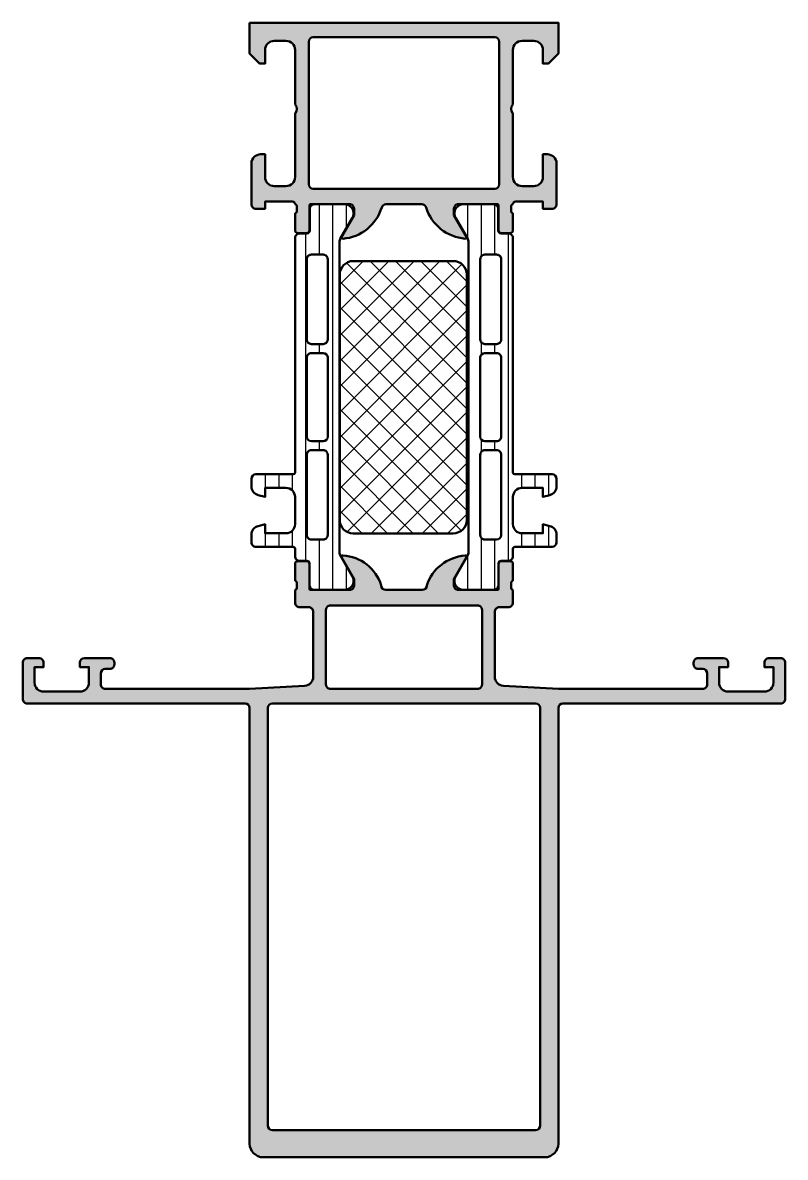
# Model space of a CAD drawing. Extents: x 0 to 84, y -50 to 75.
import ezdxf

# ---------------------------------------------------------------- set-up
doc = ezdxf.new("R2010")
doc.units = 0
for name, color, linetype, lineweight in [('0S-Alu contour', 7, 'Continuous', 50), ('0S-Alu hatch', 252, 'Continuous', 25), ('0S-Plastic contour', 254, 'Continuous', 50), ('0S-Plastic hatch', 253, 'Continuous', 25), ('0S-PT contour', 91, 'Continuous', 50), ('0S-PT hatch', 103, 'Continuous', 25)]:
    doc.layers.add(name, color=color, linetype=linetype, lineweight=lineweight)
pattern_1 = [(90, (0, 0), (-1.4859, 0), [])]

# ---------------------------------------------------------------- blocks, each defined once
blk = doc.blocks.new('345110__A19AD642_47D3_4E37_8700_A04EEA1BC356_')
at = {"layer": '0S-Alu hatch'}
h = blk.add_hatch(color=256, dxfattribs=at)
edge = h.paths.add_edge_path()
edge.add_line((25.00000106811058, 75), (25.00000106811058, 71.5999679203087))
edge.add_line((25.00000106811058, 71.5999679203087), (26.09997665404808, 70.49999257278978))
edge.add_line((26.09997665404808, 70.49999257278978), (26.69995223998558, 70.49999257278978))
edge.add_line((26.69995223998558, 70.49999257278978), (26.69995223998558, 72.00045009804307))
edge.add_ellipse((27.70003863926111, 72.00035606868471), major_axis=(-1.000086403695909, 0), ratio=1, start_angle=270.00494988615844, end_angle=359.99461298015063, ccw=False)
edge.add_line((27.69995223998558, 73.00044246864853), (29.00000106811057, 73.00044246864854))
edge.add_ellipse((28.99994625942236, 72.00038766034938), major_axis=(-1.000054809801082, 0), ratio=1, start_angle=180.002703004082, end_angle=269.99685986559336, ccw=False)
edge.add_line((30.00000106811058, 72.00043483925599), (30.00000106811058, 65.99999972534715))
edge.add_ellipse((29.47516172779222, 65.49999972534715), major_axis=(-0.7248836686985065, 0), ratio=1, start_angle=136.3884232636864, end_angle=223.6115767363136, ccw=False)
edge.add_line((30.00000106811058, 64.99999972534715), (30.00000106811058, 57.99999972534715))
edge.add_ellipse((28.9999422703816, 58.00005852307613), major_axis=(-1.00005879945746, 0), ratio=1, start_angle=90.00336866364222, end_angle=179.996631336242, ccw=False)
edge.add_line((29.00000106811059, 56.99999972534715), (27.69995223998556, 56.99999972534715))
edge.add_ellipse((27.70003971055452, 58.00008719591609), major_axis=(-1.000087474394158, 0), ratio=1, start_angle=0.005011256110094564, end_angle=89.99498874391742, ccw=False)
edge.add_line((26.69995223998558, 57.99999972534664), (26.69995223998558, 60.49999972534715))
edge.add_line((26.69995223998558, 60.49999972534715), (26.19995223998558, 60.49999972534715))
edge.add_arc((26.20003971055452, 59.49991225477821), 1.00008747439416, 90.00501125608184, 179.9949887438899)
edge.add_line((25.19995223998558, 59.49999972534765), (25.20001327514183, 54.99999972534715))
edge.add_arc((25.69998253452118, 54.99997661371017), 0.499969259913529, 179.9973514386468, 270.0035228322333)
edge.add_line((25.70001327514184, 54.50000735474169), (26.70001327514183, 54.49999972534715))
edge.add_line((26.70001327514183, 54.49999972534715), (26.70001327514182, 55.29999514771043))
edge.add_line((26.70001327514182, 55.29999514771043), (29.69995405472254, 55.29999514771043))
edge.add_ellipse((29.69988057415702, 54.99999515670938), major_axis=(-0.3000000000000409, 0), ratio=1, start_angle=180.024914814169, end_angle=269.9859662455909, ccw=False)
edge.add_ellipse((29.92104409925035, 54.73260501837407), major_axis=(-0.2788950563274671, 0), ratio=1, start_angle=178.8354106259032, end_angle=253.5801235804954, ccw=False)
edge.add_line((30.19988154579343, 54.7269366103757), (30.19988154579343, 54.27334261037571))
edge.add_ellipse((29.92101345015027, 54.26768195089865), major_axis=(-0.278925541737147, 0), ratio=1, start_angle=106.4245945553528, end_angle=181.1628700728862, ccw=False)
edge.add_line((29.99988054579342, 54.00013861037571), (29.99988054579344, 52.12012761036719))
edge.add_arc((30.29988054579343, 52.12012761036719), 0.2999999999999971, 180, 270)
edge.add_line((30.29988054579343, 51.8201276103672), (31.27985486483622, 51.8201276103672))
edge.add_arc((31.27985486483622, 52.12012761036719), 0.2999999999999971, 270, 360)
edge.add_line((31.57985486483621, 52.12012761036719), (31.57985486483621, 54.88012925171087))
edge.add_ellipse((31.69985486483621, 54.88012925171086), major_axis=(-0.1199999999999974, 0), ratio=1, start_angle=269.99990065165457, end_angle=360, ccw=False)
edge.add_line((31.6998550729109, 55.00012925171068), (35.99987899779808, 55.00012179565966))
edge.add_ellipse((35.99989188005173, 54.50013467805168), major_axis=(-0.499987117773936, 0), ratio=1, start_angle=179.9993980350858, end_angle=270.00147623556404, ccw=False)
edge.add_line((36.49987899779808, 54.50012942505216), (36.49987899779808, 53.80012484741746))
edge.add_line((36.49987899779808, 53.80012484741746), (35.11780838561474, 51.40630046574698))
edge.add_arc((35.23619415551164, 51.33795063410185), 0.1367000000000065, 150.0000814796198, 274.3397826725441)
edge.add_arc((34.87711909478889, 56.06955313799685), 4.881907809369218, 274.3397826725372, 343.0454840365642)
edge.add_ellipse((40.02511063812291, 54.50012179565971), major_axis=(-0.4999999999999369, 0), ratio=1, start_angle=270, end_angle=343.04548403656395, ccw=False)
edge.add_line((40.02511063812291, 55.00012179565964), (43.95784164032277, 55.00012179565965))
edge.add_ellipse((43.95784164032285, 54.50012179565969), major_axis=(-0.4999999999999645, 0), ratio=1, start_angle=197.2895527157454, end_angle=270.000000000009, ccw=False)
edge.add_arc((49.1358846415434, 56.1118668983077), 4.923085062803216, 197.2895527157344, 265.5272736079399)
edge.add_arc((48.76262060419417, 51.34005844365998), 0.1367000000000096, 265.5272736079397, 389.9999185203853)
edge.add_line((48.88100637409108, 51.40840827530513), (47.50015270232688, 53.80012484741746))
edge.add_line((47.50015270232688, 53.80012484741746), (47.50015270232688, 54.50012942505418))
edge.add_ellipse((48.00013982007325, 54.50013467805166), major_axis=(-0.4999871177739523, 0), ratio=1, start_angle=-90.00147623556319, end_angle=0.0006019649143240713, ccw=False)
edge.add_line((48.00015270232688, 55.00012179565965), (52.3001766271981, 55.00012925171069))
edge.add_ellipse((52.3001768352728, 54.88012925171087), major_axis=(-0.1199999999999931, 0), ratio=1, start_angle=180, end_angle=270.00009934834884, ccw=False)
edge.add_line((52.42017683527279, 54.88012925171087), (52.42017683527279, 52.1201276103279))
edge.add_arc((52.72017683527278, 52.1201276103279), 0.2999999999999945, 180, 270)
edge.add_line((52.72017683527278, 51.8201276103279), (53.70015115431558, 51.8201276103279))
edge.add_arc((53.70015115431558, 52.1201276103279), 0.2999999999999971, 270, 360)
edge.add_line((54.00015115431557, 52.1201276103279), (54.00015115431557, 54.00013861033642))
edge.add_ellipse((54.07901824995875, 54.26768195085936), major_axis=(-0.2789255417371599, 0), ratio=1, start_angle=-1.1628700728853119, end_angle=73.57540544464422, ccw=False)
edge.add_line((53.80015015431557, 54.27334261033641), (53.80015015431557, 54.72693661033641))
edge.add_ellipse((54.0789876008586, 54.73260501833477), major_axis=(-0.2788950563274164, 0), ratio=1, start_angle=-73.58012358050689, end_angle=1.1645893740960105, ccw=False)
edge.add_ellipse((54.30015112597962, 54.99999515668177), major_axis=(-0.3000000000276554, 0), ratio=1, start_angle=270.0140337566354, end_angle=359.9750851880692, ccw=False)
edge.add_line((54.30007764540244, 55.29999514771043), (57.30001830577385, 55.29999514771043))
edge.add_line((57.30001830577385, 55.29999514771043), (57.30001830577385, 54.49999972534715))
edge.add_line((57.30001830577385, 54.49999972534715), (58.30001830577383, 54.50000735474168))
edge.add_arc((58.30004904639451, 54.99997661371016), 0.4999692599135244, 269.9964771677659, 360.0026485613531)
edge.add_line((58.80001830577384, 54.99999972534718), (58.8000793409301, 59.49999972534715))
edge.add_arc((57.79999187036115, 59.49991225477821), 1.000087474394154, 0.0050112561101264, 89.99498874391819)
edge.add_line((57.8000793409301, 60.49999972534715), (57.30007934093009, 60.49999972534715))
edge.add_line((57.30007934093009, 60.49999972534715), (57.30007934093009, 57.99999972534715))
edge.add_ellipse((56.29999194345703, 58.00008712280979), major_axis=(-1.000087401291883, 0), ratio=1, start_angle=90.00501389832078, end_angle=179.9949929319336, ccw=False)
edge.add_line((56.30007946013939, 56.99999972534715), (55.00003063201439, 56.99999972534715))
edge.add_ellipse((55.00008942974334, 58.0000585230761), major_axis=(-1.000058799457439, 0), ratio=1, start_angle=0.0033686637580103707, end_angle=89.9966313363596, ccw=False)
edge.add_line((54.00003063201438, 57.99999972534511), (54.00003063201438, 64.99999972534715))
edge.add_ellipse((54.52486997233274, 65.49999972534715), major_axis=(-0.7248836686985038, 0), ratio=1, start_angle=-43.61157673631379, end_angle=43.61157673631379, ccw=False)
edge.add_line((54.00003063201438, 65.99999972534715), (54.00003063201438, 72.00043483925401))
edge.add_ellipse((55.00008544070262, 72.00038766034935), major_axis=(-1.000054809801103, 0), ratio=1, start_angle=270.0031401344082, end_angle=359.997296995918, ccw=False)
edge.add_line((55.00003063201439, 73.00044246864854), (56.30007946013939, 73.00044246864854))
edge.add_ellipse((56.29999301452376, 72.00035614156478), major_axis=(-1.000086330819863, 0), ratio=1, start_angle=180.0053828449331, end_angle=269.9950474586182, ccw=False)
edge.add_line((57.30007934093009, 72.00045009804248), (57.30007934093009, 70.49999257278978))
edge.add_line((57.30007934093009, 70.49999257278978), (57.90005492686759, 70.49999257278978))
edge.add_line((57.90005492686759, 70.49999257278978), (59.00003051757813, 71.5999679203087))
edge.add_line((59.00003051757813, 71.5999679203087), (59, 75))
edge.add_line((59, 75), (25.00000106811058, 75))
edge = h.paths.add_edge_path()
edge.add_ellipse((32.00001716041862, 72.89999111938249), major_axis=(-0.5000027408751199, 0), ratio=1, start_angle=270.0003140785705, end_angle=359.99968592151924, ccw=False)
edge.add_line((32.00001441955101, 73.3999938602501), (52.00001537322532, 73.3999938602501))
edge.add_ellipse((52.00001263235772, 72.89999111938249), major_axis=(-0.5000027408751218, 0), ratio=1, start_angle=180.0003140784808, end_angle=269.99968592142943, ccw=False)
edge.add_line((52.50001537322532, 72.89999386024931), (52.50001537322532, 57.19999667359012))
edge.add_ellipse((52.00001263235771, 57.19999941445696), major_axis=(-0.5000027408751234, 0), ratio=1, start_angle=90.00031407857142, end_angle=179.9996859215194, ccw=False)
edge.add_line((52.00001537322532, 56.69999667358934), (32.00001441955101, 56.69999667358934))
edge.add_ellipse((32.00001716041861, 57.19999941445694), major_axis=(-0.5000027408751163, 0), ratio=1, start_angle=0.00031407848081244083, end_angle=89.99968592143023, ccw=False)
edge.add_line((31.50001441955101, 57.19999667359012), (31.50001441955101, 72.89999386024931))
at = {"layer": '0S-Alu contour', "color": 7}
for points in [[(25.00000106811058, 75), (25.00000106811058, 71.5999679203087), (26.09997665404808, 70.49999257278978), (26.69995223998558, 70.49999257278978), (26.69995223998558, 72.00045009804307)], [(57.30007934093009, 72.00045009804248), (57.30007934093009, 70.49999257278978), (57.90005492686759, 70.49999257278978), (59.00003051757813, 71.5999679203087), (59, 75), (25.00000106811058, 75)], [(27.69995223998558, 73.00044246864853), (29.00000106811057, 73.00044246864854)], [(31.50001441955101, 57.19999667359012), (31.50001441955101, 72.89999386024931)], [(32.00001441955101, 73.3999938602501), (52.00001537322532, 73.3999938602501)], [(52.50001537322532, 72.89999386024931), (52.50001537322532, 57.19999667359012)], [(55.00003063201439, 73.00044246864854), (56.30007946013939, 73.00044246864854)], [(30.00000106811058, 72.00043483925599), (30.00000106811058, 65.99999972534715)], [(54.00003063201438, 65.99999972534715), (54.00003063201438, 72.00043483925401)], [(30.00000106811058, 64.99999972534715), (30.00000106811058, 57.99999972534715)], [(54.00003063201438, 57.99999972534511), (54.00003063201438, 64.99999972534715)], [(26.69995223998558, 57.99999972534664), (26.69995223998558, 60.49999972534715), (26.19995223998558, 60.49999972534715)], [(57.8000793409301, 60.49999972534715), (57.30007934093009, 60.49999972534715), (57.30007934093009, 57.99999972534715)], [(25.19995223998558, 59.49999972534765), (25.20001327514183, 54.99999972534715)], [(58.80001830577384, 54.99999972534718), (58.8000793409301, 59.49999972534715)], [(29.00000106811059, 56.99999972534715), (27.69995223998556, 56.99999972534715)], [(52.00001537322532, 56.69999667358934), (32.00001441955101, 56.69999667358934)], [(56.30007946013939, 56.99999972534715), (55.00003063201439, 56.99999972534715)], [(25.70001327514184, 54.50000735474169), (26.70001327514183, 54.49999972534715), (26.70001327514182, 55.29999514771043), (29.69995405472254, 55.29999514771043)], [(54.30007764540244, 55.29999514771043), (57.30001830577385, 55.29999514771043), (57.30001830577385, 54.49999972534715), (58.30001830577383, 54.50000735474168)], [(29.99988054579342, 54.00013861037571), (29.99988054579344, 52.12012761036719)], [(30.19988154579343, 54.7269366103757), (30.19988154579343, 54.27334261037571)], [(31.57985486483621, 52.12012761036719), (31.57985486483621, 54.88012925171087)], [(31.6998550729109, 55.00012925171068), (35.99987899779808, 55.00012179565966)], [(36.49987899779808, 54.50012942505216), (36.49987899779808, 53.80012484741746), (35.11780838561474, 51.40630046574698)], [(40.02511063812291, 55.00012179565964), (43.95784164032277, 55.00012179565965)], [(48.88100637409108, 51.40840827530513), (47.50015270232688, 53.80012484741746), (47.50015270232688, 54.50012942505418)], [(48.00015270232688, 55.00012179565965), (52.3001766271981, 55.00012925171069)], [(52.42017683527279, 54.88012925171087), (52.42017683527279, 52.1201276103279)], [(53.80015015431557, 54.27334261033641), (53.80015015431557, 54.72693661033641)], [(54.00015115431557, 52.1201276103279), (54.00015115431557, 54.00013861033642)], [(30.29988054579343, 51.8201276103672), (31.27985486483622, 51.8201276103672)], [(52.72017683527278, 51.8201276103279), (53.70015115431558, 51.8201276103279)]]:
    blk.add_lwpolyline(points, dxfattribs=at)
at = {"layer": '0S-Alu contour', "color": 7, "extrusion": (0, 0, -1)}
for centre, radius, start, end in [((-27.70003863926111, 72.00035606868471), 1.000086403695909, 0.0053870198493499, 89.99505011384156), ((-28.99994625942236, 72.00038766034938), 1.000054809801082, 90.0031401344066, 179.997296995918), ((-32.00001716041862, 72.89999111938249), 0.5000027408751199, 0.0003140784807261, 89.99968592142947), ((-52.00001263235772, 72.89999111938249), 0.5000027408751218, 90.00031407857054, 179.9996859215192), ((-55.00008544070262, 72.00038766034935), 1.000054809801103, 0.0027030040819815, 89.99685986559176), ((-56.29999301452376, 72.00035614156478), 1.000086330819863, 90.00495254138177, 179.9946171550669), ((-29.47516172779222, 65.49999972534715), 0.7248836686985065, 136.3884232636864, 223.6115767363136), ((-54.52486997233274, 65.49999972534715), 0.7248836686985038, 316.3884232636862, 43.61157673631377), ((-27.70003971055452, 58.00008719591609), 1.000087474394158, 270.0050112560826, 359.9949887438899), ((-28.9999422703816, 58.00005852307613), 1.00005879945746, 180.003368663758, 269.9966313363578), ((-55.00008942974334, 58.0000585230761), 1.000058799457439, 270.0033686636404, 359.996631336242), ((-56.29999194345703, 58.00008712280979), 1.000087401291883, 180.0050070680665, 269.9949861016792), ((-32.00001716041861, 57.19999941445694), 0.5000027408751163, 270.0003140785698, 359.9996859215192), ((-52.00001263235771, 57.19999941445696), 0.5000027408751234, 180.0003140784807, 269.9996859214286), ((-29.69988057415702, 54.99999515670938), 0.3000000000000409, 90.01403375440913, 179.975085185831), ((-54.30015112597962, 54.99999515668177), 0.3000000000276554, 0.0249148119308007, 89.98596624336457), ((-29.92104409925035, 54.73260501837407), 0.2788950563274671, 106.4198764195046, 181.1645893740969), ((-29.92101345015027, 54.26768195089865), 0.278925541737147, 178.8371299271138, 253.5754054446472), ((-31.69985486483621, 54.88012925171086), 0.1199999999999974, 0, 90.00009934834546), ((-35.99989188005173, 54.50013467805168), 0.4999871177739361, 89.99852376443596, 180.0006019649143), ((-40.02511063812291, 54.50012179565971), 0.4999999999999369, 16.95451596343606, 90), ((-43.95784164032285, 54.50012179565969), 0.4999999999999645, 89.99999999999103, 162.7104472842546), ((-48.00013982007325, 54.50013467805166), 0.4999871177739523, 359.9993980350857, 90.00147623556323), ((-52.3001768352728, 54.88012925171087), 0.1199999999999931, 89.99990065165116, 180), ((-54.0789876008586, 54.73260501833477), 0.2788950563274164, 358.835410625904, 73.58012358050703), ((-54.07901824995875, 54.26768195085936), 0.2789255417371599, 286.4245945553559, 1.162870072885284)]:
    blk.add_arc(centre, radius, start, end, dxfattribs=at)
at = {"layer": '0S-Alu contour', "color": 7}
for centre, radius, start, end in [((26.20003971055452, 59.49991225477821), 1.00008747439416, 90.00501125608184, 179.9949887438899), ((57.79999187036115, 59.49991225477821), 1.000087474394154, 0.0050112561101264, 89.99498874391819), ((25.69998253452118, 54.99997661371017), 0.499969259913529, 179.9973514386468, 270.0035228322333), ((34.87711909478889, 56.06955313799685), 4.881907809369218, 274.3397826725372, 343.0454840365642), ((49.1358846415434, 56.1118668983077), 4.923085062803216, 197.2895527157344, 265.5272736079399), ((58.30004904639451, 54.99997661371016), 0.4999692599135244, 269.9964771677659, 0.0026485613531484), ((30.29988054579343, 52.12012761036719), 0.2999999999999971, 180, 270), ((31.27985486483622, 52.12012761036719), 0.2999999999999971, 270, 0), ((35.23619415551164, 51.33795063410185), 0.1367000000000065, 150.0000814796198, 274.3397826725441), ((48.76262060419417, 51.34005844365998), 0.1367000000000096, 265.5272736079397, 29.99991852038532), ((52.72017683527278, 52.1201276103279), 0.2999999999999945, 180, 270), ((53.70015115431558, 52.1201276103279), 0.2999999999999971, 270, 0)]:
    blk.add_arc(centre, radius, start, end, dxfattribs=at)
blk = doc.blocks.new('284029__B8BE1B08_B2CE_49A6_8447_E7B6525A6648___6E0E7390_4404_4308_9765_22D203D0FD18_')
at = {"layer": '0S-Plastic hatch'}
h = blk.add_hatch(dxfattribs=at)
h.set_pattern_fill('ANSI31', color=256, scale=0.4680000000000001, angle=45, style=0)
h.set_pattern_definition(pattern_1)
edge = h.paths.add_edge_path()
edge.add_line((29.99999811520167, 51.29262339113942), (29.99997519364366, 25.45125658158724))
edge.add_ellipse((29.79583632802162, 25.45537538042661), major_axis=(-0.2041804127758874, 0), ratio=1, start_angle=90.48506106572148, end_angle=178.8441310561804, ccw=False)
edge.add_line((29.7975648809169, 25.25120228458335), (25.69756488092862, 25.25120228458335))
edge.add_arc((25.69756488092862, 24.7512022845834), 0.4999999999999467, 90, 180)
edge.add_line((25.19756488092867, 24.7512022845834), (25.19756488092868, 23.92045306119573))
edge.add_arc((26.19756488092874, 23.92045306119576), 1.000000000000066, 180, 254.9999999989172)
edge.add_line((25.93874583580795, 22.95452723491152), (26.69756488092862, 22.75120228458334))
edge.add_line((26.69756488092862, 22.75120228458334), (26.69756488092861, 23.75120228458335))
edge.add_line((26.69756488092861, 23.75120228458335), (28.99756488091702, 23.75120228458334))
edge.add_ellipse((28.99585584707595, 22.74707631190576), major_axis=(-1.004127427074065, 0), ratio=1, start_angle=180.229859678484, end_angle=269.90248202491557, ccw=False)
edge.add_line((29.99997519364366, 22.75110466775286), (29.99997519364365, 19.7512263136092))
edge.add_ellipse((28.99585563519576, 19.75532876878497), major_axis=(-1.00412793895801, 0), ratio=1, start_angle=90.09753001532039, end_angle=179.7659122786875, ccw=False)
edge.add_line((28.99756488091697, 18.75120228458334), (26.69756488092862, 18.75120228458334))
edge.add_line((26.69756488092862, 18.75120228458334), (26.6975648809285, 19.75120228458328))
edge.add_line((26.6975648809285, 19.75120228458328), (25.93874583580793, 19.54787733422503))
edge.add_arc((26.19756488092853, 18.58195150794137), 0.9999999999994578, 105.0000000010805, 180)
edge.add_line((25.19756488092907, 18.58195150794137), (25.19756488092861, 17.75120228458334))
edge.add_arc((25.69756488092862, 17.75120228458334), 0.5000000000000027, 180, 270.0000000000004)
edge.add_line((25.69756488092862, 17.25120228458334), (29.79756488091699, 17.25120228458334))
edge.add_ellipse((29.79756488091699, 17.05120228458335), major_axis=(-0.1999999999999851, 0), ratio=1, start_angle=180, end_angle=270.000000000001, ccw=False)
edge.add_line((29.99756488091697, 17.05120228458335), (29.99888542590691, 16.21013003945547))
edge.add_arc((30.49888274657269, 16.21010925025276), 0.4999973210979717, 179.9976177199981, 269.9982316841403)
edge.add_line((30.49886731518839, 15.71011192939292), (31.30919864800329, 15.71008330297471))
edge.add_ellipse((31.30918778176897, 15.41008330317151), major_axis=(-0.2999999999999934, 0), ratio=1, start_angle=179.9979247021016, end_angle=269.9979247021146, ccw=False)
edge.add_line((31.60918778157217, 15.41007243693712), (31.60876890135938, 13.01007406759869))
edge.add_arc((32.10876487837439, 13.01005331772879), 0.4999959774455613, 179.9976222209284, 269.9982271833)
edge.add_line((32.10874940775463, 12.51005734052257), (35.58529090356048, 12.50993069305847))
edge.add_arc((35.44301610664626, 13.49975392173489), 0.9999960709244808, 278.1795327540131, 392.724940801954)
edge.add_line((36.28428833730505, 14.04035837582938), (34.965901339518, 16.32406297708447))
edge.add_ellipse((35.39892311115874, 16.57404726716126), major_axis=(-0.5000000000000883, 0), ratio=1, start_angle=-0.002015393048509395, end_angle=29.997921301458007, ccw=False)
edge.add_line((34.89892311146798, 16.57406485478346), (34.90000942389906, 50.92833361038247))
edge.add_ellipse((35.40000942355188, 50.92831497722328), major_axis=(-0.5000000000000164, 0), ratio=1, start_angle=329.99792810276983, end_angle=359.9978647972848, ccw=False)
edge.add_line((34.96700576229986, 51.17833063541766), (36.28555819175627, 53.46193972466704))
edge.add_arc((35.44432512553603, 54.00260512041756), 0.99999607092448, 327.2709086022734, 441.8163166502147)
edge.add_line((35.5866716264178, 54.99241803988827), (32.11013013061197, 54.99254468735235))
edge.add_arc((32.11010938074206, 54.49254871033732), 0.499995977445583, 89.9976222209271, 179.9982271832751)
edge.add_line((31.61011340353582, 54.4925641809573), (31.61035842411664, 52.09256578757161))
edge.add_ellipse((31.31035842431343, 52.09257665380593), major_axis=(-0.3000000000000041, 0), ratio=1, start_angle=89.99792470211662, end_angle=179.9979247021016, ccw=False)
edge.add_line((31.31034755807912, 51.79257665400271), (30.5000162252642, 51.79260528042092))
edge.add_arc((30.49999543606151, 51.29260795975513), 0.4999973210979748, 89.99761772008878, 179.9982316841069)
edge = h.paths.add_edge_path()
edge.add_line((31.29944681377534, 40.10119603922466), (31.29944681377534, 48.95118993570892))
edge.add_ellipse((31.79944681586297, 48.95118993389079), major_axis=(-0.5000000020876287, 0), ratio=1, start_angle=269.9981008973825, end_angle=360, ccw=False)
edge.add_line((31.79946338865979, 49.45118993570376), (33.09945749492769, 49.45118993570376))
edge.add_ellipse((33.09946113428432, 48.9511935750604), major_axis=(-0.4999963606566095, 0), ratio=1, start_angle=179.9995829571355, end_angle=270.00041704258535, ccw=False)
edge.add_line((33.59945749492768, 48.95118993570133), (33.59945749492768, 40.10119603922177))
edge.add_ellipse((33.09946113428443, 40.10119239986271), major_axis=(-0.4999963606565073, 0), ratio=1, start_angle=89.99958295740407, end_angle=180.0004170428646, ccw=False)
edge.add_line((33.09945749492771, 39.60119603921945), (31.79946338861496, 39.60119603921946))
edge.add_ellipse((31.79944681593264, 40.10119604110211), major_axis=(-0.5000000021573054, 0), ratio=1, start_angle=0, end_angle=90.00189908949642, ccw=False)
edge = h.paths.add_edge_path()
edge.add_line((31.29944681378572, 29.40118993640743), (31.29944681378571, 38.10119603992312))
edge.add_ellipse((31.79944681378572, 38.10119603991791), major_axis=(-0.5000000000000071, 0), ratio=1, start_angle=269.99999999880635, end_angle=360, ccw=False)
edge.add_line((31.79944681379613, 38.60119603991792), (33.09945749494846, 38.60119603991791))
edge.add_ellipse((33.09945749493806, 38.1011960399179), major_axis=(-0.5000000000000134, 0), ratio=1, start_angle=180, end_angle=269.999999998808, ccw=False)
edge.add_line((33.59945749493807, 38.1011960399179), (33.59945749493807, 29.40118993640223))
edge.add_ellipse((33.09945749493807, 29.40118993640223), major_axis=(-0.4999999999999929, 0), ratio=1, start_angle=90.0000000000008, end_angle=180, ccw=False)
edge.add_line((33.09945749493808, 28.90118993640223), (31.79944681378572, 28.90118993640223))
edge.add_ellipse((31.79944681378572, 29.40118993640223), major_axis=(-0.4999999999999983, 0), ratio=1, start_angle=0, end_angle=90, ccw=False)
edge = h.paths.add_edge_path()
edge.add_line((31.29944681378573, 18.55118078113403), (31.29944681378573, 27.40118993640737))
edge.add_ellipse((31.79944681587335, 27.40118993458927), major_axis=(-0.5000000020876199, 0), ratio=1, start_angle=269.9981008973846, end_angle=360, ccw=False)
edge.add_line((31.79946338867015, 27.90118993640223), (33.09945749493806, 27.90118993640223))
edge.add_ellipse((33.09946113429474, 27.40119357575891), major_axis=(-0.4999963606565686, 0), ratio=1, start_angle=179.9995829571355, end_angle=270.00041704259104, ccw=False)
edge.add_line((33.59945749493807, 27.40118993639984), (33.59945749493807, 18.55121129870697))
edge.add_ellipse((33.09944223614901, 18.55121129870697), major_axis=(-0.5000152587890554, 0), ratio=1, start_angle=89.9999999999992, end_angle=180, ccw=False)
edge.add_line((33.09944223614901, 18.05119603991791), (31.79943155499666, 18.05119603991791))
edge.add_ellipse((31.79943155499666, 18.55118078112884), major_axis=(-0.4999847412109291, 0), ratio=1, start_angle=0, end_angle=90.0000000000004, ccw=False)
at = {"layer": '0S-Alu contour', "color": 7}
for points in [[(31.29944681377534, 40.10119603922466), (31.29944681377534, 48.95118993570892)], [(31.79946338865979, 49.45118993570376), (33.09945749492769, 49.45118993570376)], [(33.59945749492768, 48.95118993570133), (33.59945749492768, 40.10119603922177)], [(33.09945749492771, 39.60119603921945), (31.79946338861496, 39.60119603921946)], [(31.29944681378572, 29.40118993640743), (31.29944681378571, 38.10119603992312)], [(31.79944681379613, 38.60119603991792), (33.09945749494846, 38.60119603991791)], [(33.59945749493807, 38.1011960399179), (33.59945749493807, 29.40118993640223)], [(33.09945749493808, 28.90118993640223), (31.79944681378572, 28.90118993640223)], [(31.79946338867015, 27.90118993640223), (33.09945749493806, 27.90118993640223)], [(31.29944681378573, 18.55118078113403), (31.29944681378573, 27.40118993640737)], [(33.59945749493807, 27.40118993639984), (33.59945749493807, 18.55121129870697)], [(33.09944223614901, 18.05119603991791), (31.79943155499666, 18.05119603991791)]]:
    blk.add_lwpolyline(points, dxfattribs=at)
at = {"layer": '0S-Alu contour', "color": 7, "extrusion": (0, 0, -1)}
for centre, radius, start, end in [((-31.79944681586297, 48.95118993389079), 0.5000000020876287, 0, 90.00189910261747), ((-33.09946113428432, 48.9511935750604), 0.4999963606566095, 89.99958295741467, 180.0004170428646), ((-31.79944681593264, 40.10119604110211), 0.5000000021573054, 269.9981009105036, 0), ((-33.09946113428443, 40.10119239986271), 0.4999963606565073, 179.9995829571354, 270.0004170425959), ((-31.79944681378572, 38.10119603991791), 0.5000000000000071, 0, 90.00000000119365), ((-33.09945749493806, 38.1011960399179), 0.5000000000000134, 90.00000000119202, 180), ((-31.79944681378572, 29.40118993640223), 0.4999999999999983, 270, 0), ((-33.09945749493807, 29.40118993640223), 0.4999999999999929, 180, 269.9999999999992), ((-31.79944681587335, 27.40118993458927), 0.5000000020876199, 0, 90.00189910261543), ((-33.09946113429474, 27.40119357575891), 0.4999963606565686, 89.99958295740896, 180.0004170428646), ((-31.79943155499666, 18.55118078112884), 0.4999847412109291, 269.9999999999996, 0), ((-33.09944223614901, 18.55121129870697), 0.5000152587890554, 180, 270.0000000000008)]:
    blk.add_arc(centre, radius, start, end, dxfattribs=at)
at = {"layer": '0S-Plastic contour', "color": 7}
for points in [[(31.61011340353582, 54.4925641809573), (31.61035842411664, 52.09256578757161)], [(35.5866716264178, 54.99241803988827), (32.11013013061197, 54.99254468735235)], [(34.96700576229986, 51.17833063541766), (36.28555819175627, 53.46193972466704)], [(29.99999811520167, 51.29262339113942), (29.99997519364366, 25.45125658158724)], [(31.31034755807912, 51.79257665400271), (30.5000162252642, 51.79260528042092)], [(34.89892311146798, 16.57406485478346), (34.90000942389906, 50.92833361038247)], [(29.7975648809169, 25.25120228458335), (25.69756488092862, 25.25120228458335)], [(25.19756488092867, 24.7512022845834), (25.19756488092868, 23.92045306119573)], [(25.93874583580795, 22.95452723491152), (26.69756488092862, 22.75120228458334), (26.69756488092861, 23.75120228458335), (28.99756488091702, 23.75120228458334)], [(29.99997519364366, 22.75110466775286), (29.99997519364365, 19.7512263136092)], [(28.99756488091697, 18.75120228458334), (26.69756488092862, 18.75120228458334), (26.6975648809285, 19.75120228458328), (25.93874583580793, 19.54787733422503)], [(25.19756488092907, 18.58195150794137), (25.19756488092861, 17.75120228458334)], [(25.69756488092862, 17.25120228458334), (29.79756488091699, 17.25120228458334)], [(29.99756488091697, 17.05120228458335), (29.99888542590691, 16.21013003945547)], [(36.28428833730505, 14.04035837582938), (34.965901339518, 16.32406297708447)], [(30.49886731518839, 15.71011192939292), (31.30919864800329, 15.71008330297471)], [(31.60918778157217, 15.41007243693712), (31.60876890135938, 13.01007406759869)], [(32.10874940775463, 12.51005734052257), (35.58529090356048, 12.50993069305847)]]:
    blk.add_lwpolyline(points, dxfattribs=at)
for centre, radius, start, end in [((32.11010938074206, 54.49254871033732), 0.499995977445583, 89.9976222209271, 179.9982271832751), ((35.44432512553603, 54.00260512041756), 0.99999607092448, 327.2709086022734, 81.81631665021466), ((30.49999543606151, 51.29260795975513), 0.4999973210979748, 89.99761772008878, 179.9982316841069), ((25.69756488092862, 24.7512022845834), 0.4999999999999467, 90, 180), ((26.19756488092874, 23.92045306119576), 1.000000000000066, 180, 254.9999999989172), ((26.19756488092853, 18.58195150794137), 0.9999999999994578, 105.0000000010805, 180), ((25.69756488092862, 17.75120228458334), 0.5000000000000027, 180, 270.0000000000004), ((30.49888274657269, 16.21010925025276), 0.4999973210979717, 179.9976177199981, 269.9982316841403), ((35.44301610664626, 13.49975392173489), 0.9999960709244808, 278.1795327540131, 32.72494080195401), ((32.10876487837439, 13.01005331772879), 0.4999959774455613, 179.9976222209284, 269.9982271833)]:
    blk.add_arc(centre, radius, start, end, dxfattribs=at)
at = {"layer": '0S-Plastic contour', "color": 7, "extrusion": (0, 0, -1)}
for centre, radius, start, end in [((-31.31035842431343, 52.09257665380593), 0.3000000000000041, 180.0020752978985, 270.0020752978834), ((-35.40000942355188, 50.92831497722328), 0.5000000000000164, 0.0021352027151592, 30.00207189723015), ((-29.79583632802162, 25.45537538042661), 0.2041804127758874, 181.1558689438197, 269.5149389342785), ((-28.99585584707595, 22.74707631190576), 1.004127427074065, 90.09751797508441, 179.770140321516), ((-28.99585563519576, 19.75532876878497), 1.00412793895801, 180.2340877213126, 269.9024699846796), ((-29.79756488091699, 17.05120228458335), 0.1999999999999851, 89.99999999999898, 180), ((-35.39892311115874, 16.57404726716126), 0.5000000000000883, 330.002078698542, 0.0020153930485069), ((-31.30918778176897, 15.41008330317151), 0.2999999999999934, 90.00207529788545, 180.0020752978985)]:
    blk.add_arc(centre, radius, start, end, dxfattribs=at)
blk = doc.blocks.new('284029__597C92A5_4DB8_4D6E_B538_F111429E4830___31C5F193_54FD_4E5D_A7FF_A0F6D4F6CDE4_')
at = {"layer": '0S-Plastic hatch'}
h = blk.add_hatch(dxfattribs=at)
h.set_pattern_fill('ANSI31', color=256, scale=0.4680000000000001, angle=45, style=0)
h.set_pattern_definition(pattern_1)
edge = h.paths.add_edge_path()
edge.add_line((53.99998092651367, 51.29262339778485), (54.00000384807167, 25.45125658823267))
edge.add_arc((54.20414271369367, 25.455375387072), 0.2041804127758607, 181.1558689438134, 269.5149389342905)
edge.add_line((54.20241416079843, 25.25120229122877), (58.30241416078671, 25.25120229122877))
edge.add_ellipse((58.30241416078671, 24.75120229122883), major_axis=(-0.4999999999999361, 0), ratio=1, start_angle=180, end_angle=270, ccw=False)
edge.add_line((58.80241416078665, 24.75120229122882), (58.80241416078666, 23.92045306784115))
edge.add_ellipse((57.80241416078659, 23.92045306784119), major_axis=(-1.000000000000071, 0), ratio=1, start_angle=105.0000000010829, end_angle=180, ccw=False)
edge.add_line((58.06123320590739, 22.95452724155695), (57.30241416078672, 22.75120229122876))
edge.add_line((57.30241416078672, 22.75120229122876), (57.30241416078673, 23.75120229122877))
edge.add_line((57.30241416078673, 23.75120229122877), (55.0024141607983, 23.75120229122877))
edge.add_arc((55.00412319463942, 22.74707631855114), 1.004127427074103, 90.0975179750866, 179.7701403215128)
edge.add_line((54.00000384807167, 22.75110467439831), (54.00000384807167, 19.75122632025463))
edge.add_arc((55.00412340651959, 19.75532877543041), 1.004127938958029, 180.2340877213157, 269.9024699846784)
edge.add_line((55.00241416079837, 18.75120229122876), (57.30241416078672, 18.75120229122876))
edge.add_line((57.30241416078672, 18.75120229122876), (57.30241416078683, 19.75120229122871))
edge.add_line((57.30241416078683, 19.75120229122871), (58.0612332059074, 19.54787734087046))
edge.add_ellipse((57.80241416078673, 18.58195151458675), major_axis=(-0.9999999999995143, 0), ratio=1, start_angle=180, end_angle=254.9999999989157, ccw=False)
edge.add_line((58.80241416078624, 18.58195151458675), (58.80241416078672, 17.75120229122876))
edge.add_ellipse((58.30241416078671, 17.75120229122879), major_axis=(-0.5000000000000214, 0), ratio=1, start_angle=90.00000000000239, end_angle=180, ccw=False)
edge.add_line((58.30241416078671, 17.25120229122877), (54.20241416079836, 17.25120229122876))
edge.add_arc((54.20241416079835, 17.05120229122879), 0.1999999999999815, 89.99999999999797, 180)
edge.add_line((54.00241416079836, 17.05120229122879), (54.00109361580842, 16.21013004610089))
edge.add_ellipse((53.50109629514264, 16.21010925689819), major_axis=(-0.4999973210979703, 0), ratio=1, start_angle=90.00176831586009, end_angle=180.0023822800019, ccw=False)
edge.add_line((53.50111172652695, 15.71011193603836), (52.69078039371205, 15.71008330962013))
edge.add_arc((52.69079125994636, 15.41008330981693), 0.299999999999997, 90.00207529788617, 180.0020752978985)
edge.add_line((52.39079126014316, 15.41007244358255), (52.39121014035595, 13.01007407424411))
edge.add_ellipse((51.89121416334096, 13.0100533243742), major_axis=(-0.4999959774455577, 0), ratio=1, start_angle=90.00177281669909, end_angle=180.0023777790716, ccw=False)
edge.add_line((51.8912296339607, 12.51005734716798), (48.41468813815485, 12.50993069970389))
edge.add_ellipse((48.55696293506909, 13.49975392838031), major_axis=(-0.9999960709244813, 0), ratio=1, start_angle=-32.72494080195338, end_angle=81.8204672459861, ccw=False)
edge.add_line((47.7156907044103, 14.04035838247479), (49.03407770219733, 16.32406298372989))
edge.add_arc((48.60105593048146, 16.57404727382752), 0.5000000000780612, 330.002078700779, 360.0020153905167)
edge.add_line((49.10105593025019, 16.57406486142764), (49.09996961781628, 50.9283336170279))
edge.add_arc((48.5999696180264, 50.92831498383412), 0.5000000001413654, 0.0021352064704077, 30.00207189280942)
edge.add_line((49.03297327942012, 51.17833064206577), (47.71442084995906, 53.46193973131246))
edge.add_ellipse((48.55565391617927, 54.00260512706301), major_axis=(-0.9999960709244652, 0), ratio=1, start_angle=-81.81631665021649, end_angle=32.72909139772912, ccw=False)
edge.add_line((48.41330741529754, 54.99241804653371), (51.88984891110337, 54.99254469399777))
edge.add_ellipse((51.8898696609733, 54.49254871698276), major_axis=(-0.4999959774455648, 0), ratio=1, start_angle=180.0017728167249, end_angle=270.00237777907614, ccw=False)
edge.add_line((52.38986563817952, 54.49256418760274), (52.3896206175987, 52.09256579421703))
edge.add_arc((52.68962061740194, 52.09257666045136), 0.3000000000000041, 180.0020752978985, 270.0020752978766)
edge.add_line((52.68963148363621, 51.79257666064814), (53.49996281645114, 51.79260528706634))
edge.add_ellipse((53.49998360565386, 51.2926079664006), major_axis=(-0.4999973210979348, 0), ratio=1, start_angle=180.0017683158931, end_angle=270.0023822799161, ccw=False)
edge = h.paths.add_edge_path()
edge.add_line((52.70053222794, 40.10119604587008), (52.70053222794, 48.95118994235434))
edge.add_arc((52.20053222585238, 48.95118994053622), 0.5000000020876287, 0, 90.00189910261868)
edge.add_line((52.20051565305555, 49.4511899423492), (50.90052154678764, 49.4511899423492))
edge.add_arc((50.90051790743102, 48.95119358170582), 0.4999963606566175, 89.99958295741548, 180.0004170428646)
edge.add_line((50.40052154678765, 48.95118994234676), (50.40052154678763, 40.10119604586718))
edge.add_arc((50.90051790743087, 40.10119240650811), 0.4999963606564896, 179.9995829571354, 270.0004170426)
edge.add_line((50.90052154678763, 39.60119604586488), (52.20051565310037, 39.60119604586488))
edge.add_arc((52.20053222578272, 40.1011960477475), 0.5000000021572859, 269.9981009105012, 360)
edge = h.paths.add_edge_path()
edge.add_line((52.70053222792961, 29.40118994305286), (52.70053222792963, 38.10119604656854))
edge.add_arc((52.20053222792963, 38.10119604656335), 0.5, 0, 90.00000000119527)
edge.add_line((52.2005322279192, 38.60119604656335), (50.90052154676687, 38.60119604656333))
edge.add_arc((50.90052154677728, 38.10119604656332), 0.5000000000000142, 90.00000000119202, 180)
edge.add_line((50.40052154677726, 38.10119604656332), (50.40052154677727, 29.40118994304766))
edge.add_arc((50.90052154677728, 29.40118994304766), 0.5000000000000036, 180, 269.9999999999976)
edge.add_line((50.90052154677725, 28.90118994304766), (52.20053222792961, 28.90118994304765))
edge.add_arc((52.20053222792962, 29.40118994304764), 0.4999999999999929, 269.9999999999992, 360)
edge = h.paths.add_edge_path()
edge.add_line((52.7005322279296, 18.55118078777946), (52.7005322279296, 27.40118994305279))
edge.add_arc((52.20053222584197, 27.40118994123469), 0.5000000020876287, 0, 90.001899102613)
edge.add_line((52.20051565304519, 27.90118994304766), (50.90052154677727, 27.90118994304766))
edge.add_arc((50.90051790742058, 27.40119358240435), 0.4999963606565535, 89.99958295740734, 180.0004170428646)
edge.add_line((50.40052154677727, 27.40118994304529), (50.40052154677727, 18.55121130535239))
edge.add_arc((50.90053680556632, 18.55121130535239), 0.5000152587890554, 180, 270.0000000000008)
edge.add_line((50.90053680556633, 18.05119604656333), (52.20054748671867, 18.05119604656335))
edge.add_arc((52.20054748671866, 18.55118078777428), 0.4999847412109375, 270.0000000000008, 360)
at = {"layer": '0S-Alu contour', "color": 7}
for points in [[(50.40052154678765, 48.95118994234676), (50.40052154678763, 40.10119604586718)], [(52.20051565305555, 49.4511899423492), (50.90052154678764, 49.4511899423492)], [(52.70053222794, 40.10119604587008), (52.70053222794, 48.95118994235434)], [(50.90052154678763, 39.60119604586488), (52.20051565310037, 39.60119604586488)], [(50.40052154677726, 38.10119604656332), (50.40052154677727, 29.40118994304766)], [(52.2005322279192, 38.60119604656335), (50.90052154676687, 38.60119604656333)], [(52.70053222792961, 29.40118994305286), (52.70053222792963, 38.10119604656854)], [(50.90052154677725, 28.90118994304766), (52.20053222792961, 28.90118994304765)], [(52.20051565304519, 27.90118994304766), (50.90052154677727, 27.90118994304766)], [(50.40052154677727, 27.40118994304529), (50.40052154677727, 18.55121130535239)], [(52.7005322279296, 18.55118078777946), (52.7005322279296, 27.40118994305279)], [(50.90053680556633, 18.05119604656333), (52.20054748671867, 18.05119604656335)]]:
    blk.add_lwpolyline(points, dxfattribs=at)
for centre, radius, start, end in [((50.90051790743102, 48.95119358170582), 0.4999963606566175, 89.99958295741548, 180.0004170428646), ((52.20053222585238, 48.95118994053622), 0.5000000020876287, 0, 90.00189910261868), ((50.90051790743087, 40.10119240650811), 0.4999963606564896, 179.9995829571354, 270.0004170426), ((52.20053222578272, 40.1011960477475), 0.5000000021572859, 269.9981009105012, 0), ((50.90052154677728, 38.10119604656332), 0.5000000000000142, 90.00000000119202, 180), ((52.20053222792963, 38.10119604656335), 0.5, 0, 90.00000000119527), ((50.90052154677728, 29.40118994304766), 0.5000000000000036, 180, 269.9999999999976), ((52.20053222792962, 29.40118994304764), 0.4999999999999929, 269.9999999999992, 0), ((50.90051790742058, 27.40119358240435), 0.4999963606565535, 89.99958295740734, 180.0004170428646), ((52.20053222584197, 27.40118994123469), 0.5000000020876287, 0, 90.001899102613), ((50.90053680556632, 18.55121130535239), 0.5000152587890554, 180, 270.0000000000008), ((52.20054748671866, 18.55118078777428), 0.4999847412109375, 270.0000000000008, 0)]:
    blk.add_arc(centre, radius, start, end, dxfattribs=at)
at = {"layer": '0S-Plastic contour', "color": 7}
for points in [[(48.41330741529754, 54.99241804653371), (51.88984891110337, 54.99254469399777)], [(52.38986563817952, 54.49256418760274), (52.3896206175987, 52.09256579421703)], [(49.03297327942012, 51.17833064206577), (47.71442084995906, 53.46193973131246)], [(52.68963148363621, 51.79257666064814), (53.49996281645114, 51.79260528706634)], [(53.99998092651367, 51.29262339778485), (54.00000384807167, 25.45125658823267)], [(49.10105593025019, 16.57406486142764), (49.09996961781628, 50.9283336170279)], [(54.20241416079843, 25.25120229122877), (58.30241416078671, 25.25120229122877)], [(58.06123320590739, 22.95452724155695), (57.30241416078672, 22.75120229122876), (57.30241416078673, 23.75120229122877), (55.0024141607983, 23.75120229122877)], [(58.80241416078665, 24.75120229122882), (58.80241416078666, 23.92045306784115)], [(54.00000384807167, 22.75110467439831), (54.00000384807167, 19.75122632025463)], [(55.00241416079837, 18.75120229122876), (57.30241416078672, 18.75120229122876), (57.30241416078683, 19.75120229122871), (58.0612332059074, 19.54787734087046)], [(58.80241416078624, 18.58195151458675), (58.80241416078672, 17.75120229122876)], [(47.7156907044103, 14.04035838247479), (49.03407770219733, 16.32406298372989)], [(54.00241416079836, 17.05120229122879), (54.00109361580842, 16.21013004610089)], [(58.30241416078671, 17.25120229122877), (54.20241416079836, 17.25120229122876)], [(52.39079126014316, 15.41007244358255), (52.39121014035595, 13.01007407424411)], [(53.50111172652695, 15.71011193603836), (52.69078039371205, 15.71008330962013)], [(51.8912296339607, 12.51005734716798), (48.41468813815485, 12.50993069970389)]]:
    blk.add_lwpolyline(points, dxfattribs=at)
at = {"layer": '0S-Plastic contour', "color": 7, "extrusion": (0, 0, -1)}
for centre, radius, start, end in [((-48.55565391617927, 54.00260512706301), 0.9999960709244652, 327.2709086022709, 81.81631665021654), ((-51.8898696609733, 54.49254871698276), 0.4999959774455648, 89.99762222092384, 179.9982271832751), ((-53.49998360565386, 51.2926079664006), 0.4999973210979349, 89.9976177200839, 179.9982316841069), ((-58.30241416078671, 24.75120229122883), 0.4999999999999361, 90, 180), ((-57.80241416078659, 23.92045306784119), 1.000000000000071, 180, 254.9999999989171), ((-57.80241416078673, 18.58195151458675), 0.9999999999995143, 105.0000000010843, 180), ((-58.30241416078671, 17.75120229122879), 0.5000000000000214, 180, 269.9999999999976), ((-53.50109629514264, 16.21010925689819), 0.4999973210979704, 179.9976177199981, 269.9982316841399), ((-48.55696293506909, 13.49975392838031), 0.9999960709244813, 278.1795327540139, 32.72494080195337), ((-51.89121416334096, 13.0100533243742), 0.4999959774455577, 179.9976222209284, 269.9982271833009)]:
    blk.add_arc(centre, radius, start, end, dxfattribs=at)
at = {"layer": '0S-Plastic contour', "color": 7}
for centre, radius, start, end in [((52.68962061740194, 52.09257666045136), 0.3000000000000041, 180.0020752978985, 270.0020752978766), ((48.5999696180264, 50.92831498383412), 0.5000000001413654, 0.0021352064704077, 30.00207189280942), ((54.20414271369367, 25.455375387072), 0.2041804127758607, 181.1558689438134, 269.5149389342905), ((55.00412319463942, 22.74707631855114), 1.004127427074103, 90.0975179750866, 179.7701403215128), ((55.00412340651959, 19.75532877543041), 1.004127938958029, 180.2340877213157, 269.9024699846784), ((48.60105593048146, 16.57404727382752), 0.5000000000780612, 330.002078700779, 0.0020153905167381), ((54.20241416079835, 17.05120229122879), 0.1999999999999815, 89.99999999999797, 180), ((52.69079125994636, 15.41008330981693), 0.299999999999997, 90.00207529788617, 180.0020752978985)]:
    blk.add_arc(centre, radius, start, end, dxfattribs=at)
blk = doc.blocks.new('368660__1EF573FD_B9C0_427A_9AA9_24AF3FB4B395_')
at = {"layer": '0S-PT hatch'}
h = blk.add_hatch(dxfattribs=at)
h.set_pattern_fill('ANSI37', color=256, scale=0.625, angle=90, style=0)
h.set_pattern_definition([(135, (0, 0), (-1.403165018917055, -1.403165018917055), []), (225, (0, 0), (1.403165018917055, -1.403165018917055), [])])
edge = h.paths.add_edge_path()
edge.add_arc((36.41489414429243, 47.24119923258275), 1.500000000000014, 90.00000000000055, 180)
edge.add_line((34.91489414429241, 47.24119923258275), (34.91489414429242, 20.24119923258277))
edge.add_arc((36.41489414429243, 20.24119923258278), 1.500000000000003, 180, 269.9999999999997)
edge.add_line((36.41489414429243, 18.74119923258277), (47.41489414429242, 18.74119923258277))
edge.add_arc((47.41489414429241, 20.24119923258281), 1.500000000000014, 270.0000000000005, 360)
edge.add_line((48.91489414429242, 20.24119923258281), (48.91489414429241, 47.24119923258277))
edge.add_arc((47.41489414429242, 47.24119923258277), 1.499999999999992, 0, 90.00000000000055)
edge.add_line((47.41489414429241, 48.74119923258277), (36.41489414429241, 48.74119923258277))
at = {"layer": '0S-PT contour', "color": 7}
for points in [[(47.41489414429241, 48.74119923258277), (36.41489414429241, 48.74119923258277)], [(34.91489414429241, 47.24119923258275), (34.91489414429242, 20.24119923258277)], [(48.91489414429242, 20.24119923258281), (48.91489414429241, 47.24119923258277)], [(36.41489414429243, 18.74119923258277), (47.41489414429242, 18.74119923258277)]]:
    blk.add_lwpolyline(points, dxfattribs=at)
for centre, radius, start, end in [((36.41489414429243, 47.24119923258275), 1.500000000000014, 90.00000000000055, 180), ((47.41489414429242, 47.24119923258277), 1.499999999999992, 0, 90.00000000000055), ((36.41489414429243, 20.24119923258278), 1.500000000000003, 180, 269.9999999999997), ((47.41489414429241, 20.24119923258281), 1.500000000000014, 270.0000000000005, 0)]:
    blk.add_arc(centre, radius, start, end, dxfattribs=at)
blk = doc.blocks.new('346310__5F061762_ABC4_415F_935B_613D40C72568_')
at = {"layer": '0S-Alu hatch'}
h = blk.add_hatch(color=256, dxfattribs=at)
edge = h.paths.add_edge_path()
edge.add_line((31.99999809265137, 10.09999847412109), (31.99999809265138, 2.944488525390632))
edge.add_ellipse((31.00000742106394, 2.944476820800794), major_axis=(-0.9999906716559358, 0), ratio=1, start_angle=93.2692693520097, end_angle=180.0006706298244, ccw=False)
edge.add_line((31.05703544616698, 1.946113586425781), (25, 1.599998474121093))
edge.add_line((25, 1.599998474121093), (9.100006103515623, 1.599998474121093))
edge.add_ellipse((9.10000246415898, 2.099994834764451), major_axis=(-0.4999963606566024, 0), ratio=1, start_angle=-0.000417042864683026, end_angle=90.00041704258717, ccw=False)
edge.add_line((8.600006103515623, 2.099998474123518), (8.600006103515623, 3.300003051757812))
edge.add_ellipse((9.100008844383234, 3.300000310890201), major_axis=(-0.5000027408751234, 0), ratio=1, start_angle=270.0003140785709, end_angle=359.99968592151924, ccw=False)
edge.add_line((9.100006103515623, 3.800003051757812), (9.600006103515623, 3.800003051757812))
edge.add_arc((9.600018985091808, 4.299990170181628), 0.499987118589755, 269.9985238420721, 360.0014761578453)
edge.add_line((10.10000610351562, 4.300003051757092), (10.10000610351562, 4.5))
edge.add_arc((9.600019903500323, 4.5000137999847), 0.4999862002057441, 359.9984185945515, 450.0015814054078)
edge.add_line((9.600006103515621, 5), (6.799987792968749, 5))
edge.add_arc((6.800036528742741, 4.499951264226009), 0.5000487381489358, 90.00558416400735, 179.994415836045)
edge.add_line((6.29998779296875, 4.499999999999544), (6.29998779296875, 4))
edge.add_line((6.29998779296875, 4), (7.29998779296875, 4))
edge.add_line((7.29998779296875, 4), (7.29998779296875, 2.300003051757812))
edge.add_ellipse((6.300035042676396, 2.29995580302645), major_axis=(-0.999952751408627, 0), ratio=1, start_angle=89.99904127429778, end_angle=180.0027072806921, ccw=False)
edge.add_line((6.300018310546876, 1.300003051757812), (2.29998779296875, 1.300003051757812))
edge.add_ellipse((2.300030971468326, 2.300046230257388), major_axis=(-1.000043179431727, 0), ratio=1, start_angle=0.00247383901108833, end_angle=89.99752616102683, ccw=False)
edge.add_line((1.29998779296875, 2.300003051757152), (1.29998779296875, 4))
edge.add_line((1.29998779296875, 4), (2.29998779296875, 4))
edge.add_line((2.29998779296875, 4), (2.29998779296875, 4.5))
edge.add_arc((1.80003856548356, 4.500050770347224), 0.4999492300630801, 359.9941815559002, 450.0023212804758)
edge.add_line((1.800018310546875, 5), (0.5000000000000009, 5))
edge.add_arc((0.4999963606433601, 4.500003639356639), 0.4999963606566055, 89.99958295741312, 180.0004170428646)
edge.add_line((-4e-16, 4.499999999997574), (0, 0.5))
edge.add_arc((0.4999963606433596, 0.4999963606433596), 0.4999963606566047, 179.9995829571354, 270.0004170425876)
edge.add_line((0.5000000000000071, 1e-16), (24.49999046325684, 0))
edge.add_ellipse((24.49997720920579, -0.5000132540510434), major_axis=(-0.5000132542267087, 0), ratio=1, start_angle=180.0015187622907, end_angle=269.99848123788684, ccw=False)
edge.add_line((24.99999046325684, -0.4999999999984454), (24.99999046325685, -48.5))
edge.add_arc((26.4999951718937, -48.49999529136315), 1.500004708644241, 180.0001798546683, 269.9998201438853)
edge.add_line((26.49999046325684, -50), (57.5, -50))
edge.add_arc((57.49999090997713, -48.49999090997714), 1.500009090050399, 270.0003472111936, 359.9996527890366)
edge.add_line((58.99999999999998, -48.499999999994), (59, -0.5))
edge.add_ellipse((59.50001072995539, -0.5000107299553898), major_axis=(-0.5000107300705212, 0), ratio=1, start_angle=270.0012295359307, end_angle=359.9987704642715, ccw=False)
edge.add_line((59.5, 0), (83.49998474121092, 0))
edge.add_arc((83.49998838056757, 0.4999963606433657), 0.4999963606566104, 269.9995829574139, 360.0004170428646)
edge.add_line((83.99998474121094, 0.5000000000024303), (83.99998474121094, 4.5))
edge.add_arc((83.49998838056759, 4.500003639356642), 0.4999963606565953, 359.9995829571354, 450.0004170425878)
edge.add_line((83.49998474121092, 4.999999999999992), (82.19996643066409, 5))
edge.add_arc((82.1999461757274, 4.500050770347172), 0.4999492300631215, 89.997678719524, 180.0058184440372)
edge.add_line((81.69999694824217, 4.500000000000102), (81.69999694824217, 4))
edge.add_line((81.69999694824217, 4), (82.69999694824219, 4))
edge.add_line((82.69999694824219, 4), (82.69999694824219, 2.300003051757812))
edge.add_ellipse((81.6999537697426, 2.300046230257384), major_axis=(-1.000043179431718, 0), ratio=1, start_angle=90.00247383897272, end_angle=179.9975261609891, ccw=False)
edge.add_line((81.69999694824217, 1.300003051757819), (77.69996643066406, 1.300003051757812))
edge.add_ellipse((77.69994969853455, 2.299955803026465), major_axis=(-0.9999527514086416, 0), ratio=1, start_angle=-0.0027072808267121218, end_angle=90.0009587257008, ccw=False)
edge.add_line((76.6999969482422, 2.300003051758097), (76.69999694824219, 4))
edge.add_line((76.69999694824219, 4), (77.69999694824217, 4))
edge.add_line((77.69999694824217, 4), (77.69999694824217, 4.5))
edge.add_arc((77.1999482124682, 4.499951264226011), 0.5000487381489331, 0.0055841639549441, 89.99441583599327)
edge.add_line((77.19999694824219, 5), (74.3999786376953, 5))
edge.add_arc((74.39996483771063, 4.500013799984705), 0.499986200205745, 89.99841859459563, 180.0015814054484)
edge.add_line((73.89997863769533, 4.499999999999649), (73.89997863769531, 4.300003051757812))
edge.add_arc((74.39996575611914, 4.299990170181638), 0.4999871185897656, 179.9985238419079, 270.0014761579293)
edge.add_line((74.39997863769534, 3.800003051757812), (74.89997863769531, 3.800003051757812))
edge.add_ellipse((74.89997589682773, 3.300000310890221), major_axis=(-0.500002740875103, 0), ratio=1, start_angle=180.0003140784808, end_angle=269.99968592143193, ccw=False)
edge.add_line((75.39997863769531, 3.300003051757035), (75.39997863769533, 2.099998474121093))
edge.add_ellipse((74.89998227705198, 2.099994834764445), major_axis=(-0.4999963606565962, 0), ratio=1, start_angle=89.9995829574122, end_angle=180.0004170428646, ccw=False)
edge.add_line((74.89997863769533, 1.5999984741211), (58.99997711181643, 1.599998474121093))
edge.add_line((58.99997711181643, 1.599998474121093), (52.94294357299805, 1.946113586425781))
edge.add_ellipse((52.99997159810111, 2.944476820800799), major_axis=(-0.9999906716559419, 0), ratio=1, start_angle=-0.0006706298242988851, end_angle=86.7307306479899, ccw=False)
edge.add_line((51.99998092651366, 2.944488525390111), (51.99998092651368, 10.09999847412109))
edge.add_ellipse((52.49997805388187, 10.10000134675289), major_axis=(-0.4999971273764486, 0), ratio=1, start_angle=-90.0003291812481, end_angle=0.0003291815056059022, ccw=False)
edge.add_line((52.49998092651368, 10.59999847412109), (53.49998092651367, 10.59999847412109))
edge.add_arc((53.49998379914546, 11.0999956014893), 0.4999971273764628, 269.9996708187535, 360.0003291815056)
edge.add_line((53.99998092651367, 11.09999847412335), (53.99998092651367, 12.50000000000001))
edge.add_ellipse((54.0788173730567, 12.76752059199312), major_axis=(-0.2788950563274219, 0), ratio=1, start_angle=-1.164589374097602, end_angle=73.58012358051019, ccw=False)
edge.add_line((53.79997992651366, 12.7731889999915), (53.79997992651367, 13.22678299999151))
edge.add_ellipse((54.07884802215685, 13.23244365946857), major_axis=(-0.2789255417371577, 0), ratio=1, start_angle=-73.57540544464399, end_angle=1.1628700728869035, ccw=False)
edge.add_line((53.99998092651367, 13.49998699999152), (53.99998092651367, 15.37999800000003))
edge.add_arc((53.69998092651368, 15.37999800000002), 0.2999999999999936, 0, 90.00000000000136)
edge.add_line((53.69998092651367, 15.67999800000001), (52.72000660747088, 15.67999800000001))
edge.add_arc((52.72000660747088, 15.37999800000001), 0.2999999999999971, 90, 180)
edge.add_line((52.42000660747088, 15.37999800000001), (52.42000660747088, 12.61986284450365))
edge.add_ellipse((52.30000660747087, 12.61986284450364), major_axis=(-0.1199999999999974, 0), ratio=1, start_angle=89.99990065165463, end_angle=180, ccw=False)
edge.add_line((52.30000639939619, 12.49986284450383), (48.00013351440429, 12.49987030029297))
edge.add_ellipse((48.00012063215064, 12.99985741790093), major_axis=(-0.49998711777392, 0), ratio=1, start_angle=-0.0006019649143240713, end_angle=90.00147623556398, ccw=False)
edge.add_line((47.50013351440432, 12.99986267090045), (47.50013351440428, 13.69986724853517))
edge.add_line((47.50013351440428, 13.69986724853517), (48.88837814331054, 16.10438537597656))
edge.add_arc((48.76452811374477, 16.1622890737008), 0.1367174752311521, 334.9424651420083, 464.9230033002681)
edge.add_arc((49.07906064405423, 11.4836639999106), 4.823427744246107, 94.1580872098668, 161.6788997769482)
edge.add_ellipse((44.00013332676331, 12.99987048793399), major_axis=(-0.5000001876410634, 0), ratio=1, start_angle=90.00002150206501, end_angle=179.999978502529, ccw=False)
edge.add_line((44.0001335144043, 12.49987030029297), (39.99984741210937, 12.49987030029297))
edge.add_ellipse((39.99984759975035, 12.99987048793392), major_axis=(-0.5000001876409922, 0), ratio=1, start_angle=-2.149747109569944e-05, end_angle=89.9999784979359, ccw=False)
edge.add_arc((35.02192772587186, 11.61332741080377), 4.687671692939547, 17.20461869894618, 86.95839869546658)
edge.add_arc((35.23253766433647, 16.16472934732132), 0.135154135535662, 73.61629667622847, 206.5182348814983)
edge.add_line((35.11160278320313, 16.10438537597656), (36.49984741210938, 13.69986724853516))
edge.add_line((36.49984741210938, 13.69986724853516), (36.49984741210938, 12.99986267089843))
edge.add_ellipse((35.99986029436305, 12.99985741790093), major_axis=(-0.4999871177739239, 0), ratio=1, start_angle=89.99852376443351, end_angle=180.0006019649143, ccw=False)
edge.add_line((35.99984741210938, 12.49987030029297), (31.69997261976877, 12.49986284450377))
edge.add_ellipse((31.69997241169416, 12.61986284450358), major_axis=(-0.1199999999999984, 0), ratio=1, start_angle=0, end_angle=90.00009934830649, ccw=False)
edge.add_line((31.57997241169417, 12.61986284450358), (31.57997241169417, 15.37999800000001))
edge.add_arc((31.27997241169417, 15.37999800000001), 0.2999999999999989, 0, 90.00000000000067)
edge.add_line((31.27997241169417, 15.67999800000001), (30.29999809265137, 15.67999800000001))
edge.add_arc((30.29999809265137, 15.37999800000001), 0.2999999999999971, 90.00000000000067, 180)
edge.add_line((29.99999809265137, 15.37999800000001), (29.99999809265137, 13.4999869999915))
edge.add_ellipse((29.9211309970082, 13.23244365946856), major_axis=(-0.2789255417371545, 0), ratio=1, start_angle=178.8371299271126, end_angle=253.5754054446454, ccw=False)
edge.add_line((30.19999909265138, 13.22678299999149), (30.19999909265138, 12.7731889999915))
edge.add_ellipse((29.92116164610833, 12.76752059199312), major_axis=(-0.2788950563274309, 0), ratio=1, start_angle=106.4198764194924, end_angle=181.1645893740991, ccw=False)
edge.add_line((29.99999809265137, 12.50000000000001), (29.99999809265137, 11.09999847412109))
edge.add_arc((30.4999952200196, 11.0999956014893), 0.4999971273764663, 179.9996708184944, 270.0003291812469)
edge.add_line((30.49999809265139, 10.59999847412109), (31.49999809265137, 10.59999847412109))
edge.add_ellipse((31.50000096528315, 10.10000134675287), major_axis=(-0.499997127376477, 0), ratio=1, start_angle=179.9996708184945, end_angle=270.00032918124487, ccw=False)
edge = h.paths.add_edge_path()
edge.add_ellipse((33.89999102385258, 10.29999829499506), major_axis=(-0.4999971273764699, 0), ratio=1, start_angle=-90.0003291812464, end_angle=0.0003291815056059022, ccw=False)
edge.add_line((33.89999389648437, 10.79999542236328), (50.09998703002931, 10.79999542236327))
edge.add_ellipse((50.09998990266111, 10.29999829499508), major_axis=(-0.4999971273764415, 0), ratio=1, start_angle=179.9996708184945, end_angle=270.00032918124646, ccw=False)
edge.add_line((50.59998703002929, 10.29999542236103), (50.59998703002929, 2.100006103515625))
edge.add_ellipse((50.09998990266108, 2.100003230883835), major_axis=(-0.4999971273764623, 0), ratio=1, start_angle=89.99967081875349, end_angle=180.0003291815056, ccw=False)
edge.add_line((50.0999870300293, 1.600006103515625), (33.89999389648437, 1.600006103515628))
edge.add_ellipse((33.89999102385257, 2.100003230883831), major_axis=(-0.4999971273764557, 0), ratio=1, start_angle=-0.0003291815056059022, end_angle=90.0003291812489, ccw=False)
edge.add_line((33.39999389648436, 2.100006103517882), (33.39999389648436, 10.29999542236101))
edge = h.paths.add_edge_path()
edge.add_line((26.99999046325684, -46.50000000000001), (26.99999046325684, -0.4999999701976777))
edge.add_ellipse((27.5000168180865, -0.5000263548312323), major_axis=(-0.5000263555257727, 0), ratio=1, start_angle=270.00301988183895, end_angle=359.99697670313066, ccw=False)
edge.add_line((27.49999046325684, -1e-16), (56.5, 1.8e-15))
edge.add_ellipse((56.4999580078819, -0.5000419921180975), major_axis=(-0.5000419938812892, 0), ratio=1, start_angle=180.0048115382487, end_angle=269.9951884618249, ccw=False)
edge.add_line((57, -0.4999999999993563), (57, -46.5))
edge.add_ellipse((56.49998418554195, -46.49998418554195), major_axis=(-0.5000158147081346, 0), ratio=1, start_angle=90.0018121460858, end_angle=179.9981878538209, ccw=False)
edge.add_line((56.5, -47), (27.49999046325684, -46.99999999999999))
edge.add_ellipse((27.49999193556748, -46.49999852768935), major_axis=(-0.5000014723128038, 0), ratio=1, start_angle=0.00016871483222757888, end_angle=89.9998312861257, ccw=False)
at = {"layer": '0S-Alu contour', "color": 7}
for points in [[(29.99999809265137, 15.37999800000001), (29.99999809265137, 13.4999869999915)], [(31.27997241169417, 15.67999800000001), (30.29999809265137, 15.67999800000001)], [(31.57997241169417, 12.61986284450358), (31.57997241169417, 15.37999800000001)], [(35.11160278320313, 16.10438537597656), (36.49984741210938, 13.69986724853516), (36.49984741210938, 12.99986267089843)], [(47.50013351440432, 12.99986267090045), (47.50013351440428, 13.69986724853517), (48.88837814331054, 16.10438537597656)], [(52.42000660747088, 15.37999800000001), (52.42000660747088, 12.61986284450365)], [(53.69998092651367, 15.67999800000001), (52.72000660747088, 15.67999800000001)], [(53.99998092651367, 13.49998699999152), (53.99998092651367, 15.37999800000003)], [(30.19999909265138, 13.22678299999149), (30.19999909265138, 12.7731889999915)], [(53.79997992651366, 12.7731889999915), (53.79997992651367, 13.22678299999151)], [(29.99999809265137, 12.50000000000001), (29.99999809265137, 11.09999847412109)], [(35.99984741210938, 12.49987030029297), (31.69997261976877, 12.49986284450377)], [(44.0001335144043, 12.49987030029297), (39.99984741210937, 12.49987030029297)], [(52.30000639939619, 12.49986284450383), (48.00013351440429, 12.49987030029297)], [(53.99998092651367, 11.09999847412335), (53.99998092651367, 12.50000000000001)], [(30.49999809265139, 10.59999847412109), (31.49999809265137, 10.59999847412109)], [(31.99999809265137, 10.09999847412109), (31.99999809265138, 2.944488525390632)], [(33.39999389648436, 2.100006103517882), (33.39999389648436, 10.29999542236101)], [(33.89999389648437, 10.79999542236328), (50.09998703002931, 10.79999542236327)], [(50.59998703002929, 10.29999542236103), (50.59998703002929, 2.100006103515625)], [(51.99998092651366, 2.944488525390111), (51.99998092651368, 10.09999847412109)], [(52.49998092651368, 10.59999847412109), (53.49998092651367, 10.59999847412109)], [(-4e-16, 4.499999999997574), (0, 0.5)], [(1.800018310546875, 5), (0.5000000000000009, 5)], [(1.29998779296875, 2.300003051757152), (1.29998779296875, 4), (2.29998779296875, 4), (2.29998779296875, 4.5)], [(6.29998779296875, 4.499999999999544), (6.29998779296875, 4), (7.29998779296875, 4), (7.29998779296875, 2.300003051757812)], [(9.600006103515621, 5), (6.799987792968749, 5)], [(9.100006103515623, 3.800003051757812), (9.600006103515623, 3.800003051757812)], [(10.10000610351562, 4.300003051757092), (10.10000610351562, 4.5)], [(73.89997863769533, 4.499999999999649), (73.89997863769531, 4.300003051757812)], [(77.19999694824219, 5), (74.3999786376953, 5)], [(74.39997863769534, 3.800003051757812), (74.89997863769531, 3.800003051757812)], [(76.6999969482422, 2.300003051758097), (76.69999694824219, 4), (77.69999694824217, 4), (77.69999694824217, 4.5)], [(81.69999694824217, 4.500000000000102), (81.69999694824217, 4), (82.69999694824219, 4), (82.69999694824219, 2.300003051757812)], [(83.49998474121092, 4.999999999999992), (82.19996643066409, 5)], [(83.99998474121094, 0.5000000000024303), (83.99998474121094, 4.5)], [(8.600006103515623, 2.099998474123518), (8.600006103515623, 3.300003051757812)], [(75.39997863769531, 3.300003051757035), (75.39997863769533, 2.099998474121093)], [(6.300018310546876, 1.300003051757812), (2.29998779296875, 1.300003051757812)], [(31.05703544616698, 1.946113586425781), (25, 1.599998474121093), (9.100006103515623, 1.599998474121093)], [(50.0999870300293, 1.600006103515625), (33.89999389648437, 1.600006103515628)], [(74.89997863769533, 1.5999984741211), (58.99997711181643, 1.599998474121093), (52.94294357299805, 1.946113586425781)], [(81.69999694824217, 1.300003051757819), (77.69996643066406, 1.300003051757812)], [(0.5000000000000071, 1e-16), (24.49999046325684, 0)], [(27.49999046325684, -1e-16), (56.5, 1.8e-15)], [(59.5, 0), (83.49998474121092, 0)], [(24.99999046325684, -0.4999999999984454), (24.99999046325685, -48.5)], [(26.99999046325684, -46.50000000000001), (26.99999046325684, -0.4999999701976777)], [(57, -0.4999999999993563), (57, -46.5)], [(58.99999999999998, -48.499999999994), (59, -0.5)], [(56.5, -47), (27.49999046325684, -46.99999999999999)], [(26.49999046325684, -50), (57.5, -50)]]:
    blk.add_lwpolyline(points, dxfattribs=at)
for centre, radius, start, end in [((35.23253766433647, 16.16472934732132), 0.135154135535662, 73.61629667622847, 206.5182348814983), ((35.02192772587186, 11.61332741080377), 4.687671692939547, 17.20461869894618, 86.95839869546658), ((49.07906064405423, 11.4836639999106), 4.823427744246107, 94.1580872098668, 161.6788997769482), ((48.76452811374477, 16.1622890737008), 0.1367174752311521, 334.9424651420083, 104.9230033002681), ((30.29999809265137, 15.37999800000001), 0.2999999999999971, 90.00000000000067, 180), ((31.27997241169417, 15.37999800000001), 0.2999999999999989, 0, 90.00000000000067), ((52.72000660747088, 15.37999800000001), 0.2999999999999971, 90, 180), ((53.69998092651368, 15.37999800000002), 0.2999999999999936, 0, 90.00000000000136), ((30.4999952200196, 11.0999956014893), 0.4999971273764663, 179.9996708184944, 270.0003291812469), ((53.49998379914546, 11.0999956014893), 0.4999971273764628, 269.9996708187535, 0.0003291815055843), ((0.4999963606433601, 4.500003639356639), 0.4999963606566055, 89.99958295741312, 180.0004170428646), ((1.80003856548356, 4.500050770347224), 0.4999492300630801, 359.9941815559002, 90.0023212804758), ((6.800036528742741, 4.499951264226009), 0.5000487381489358, 90.00558416400735, 179.994415836045), ((9.600019903500323, 4.5000137999847), 0.4999862002057441, 359.9984185945515, 90.00158140540785), ((9.600018985091808, 4.299990170181628), 0.499987118589755, 269.9985238420721, 0.0014761578452432), ((74.39996483771063, 4.500013799984705), 0.499986200205745, 89.99841859459563, 180.0015814054484), ((74.39996575611914, 4.299990170181638), 0.4999871185897656, 179.9985238419079, 270.0014761579293), ((77.1999482124682, 4.499951264226011), 0.5000487381489331, 0.0055841639549441, 89.99441583599327), ((82.1999461757274, 4.500050770347172), 0.4999492300631215, 89.997678719524, 180.0058184440372), ((83.49998838056759, 4.500003639356642), 0.4999963606565953, 359.9995829571354, 90.00041704258778), ((0.4999963606433596, 0.4999963606433596), 0.4999963606566047, 179.9995829571354, 270.0004170425876), ((83.49998838056757, 0.4999963606433657), 0.4999963606566104, 269.9995829574139, 0.0004170428646345), ((26.4999951718937, -48.49999529136315), 1.500004708644241, 180.0001798546683, 269.9998201438853), ((57.49999090997713, -48.49999090997714), 1.500009090050399, 270.0003472111936, 359.9996527890366)]:
    blk.add_arc(centre, radius, start, end, dxfattribs=at)
at = {"layer": '0S-Alu contour', "color": 7, "extrusion": (0, 0, -1)}
for centre, radius, start, end in [((-29.9211309970082, 13.23244365946856), 0.2789255417371545, 106.4245945553546, 181.1628700728874), ((-29.92116164610833, 12.76752059199312), 0.2788950563274309, 178.8354106259009, 253.5801235805076), ((-31.69997241169416, 12.61986284450358), 0.1199999999999984, 269.9999006516935, 0), ((-35.99986029436305, 12.99985741790093), 0.4999871177739239, 179.9993980350857, 270.0014762355665), ((-39.99984759975035, 12.99987048793392), 0.5000001876409922, 270.0000215020641, 2.14974711152e-05), ((-44.00013332676331, 12.99987048793399), 0.5000001876410634, 180.000021497471, 269.999978497935), ((-48.00012063215064, 12.99985741790093), 0.4999871177739201, 269.998523764436, 0.0006019649143335), ((-52.30000660747087, 12.61986284450364), 0.1199999999999974, 180, 270.0000993483454), ((-54.0788173730567, 12.76752059199312), 0.2788950563274219, 286.4198764194898, 1.16458937409755), ((-54.07884802215685, 13.23244365946857), 0.2789255417371577, 358.8371299271131, 73.57540544464406), ((-31.50000096528315, 10.10000134675287), 0.499997127376477, 89.99967081875515, 180.0003291815056), ((-33.89999102385258, 10.29999829499506), 0.4999971273764699, 359.9996708184944, 90.00032918124649), ((-50.09998990266111, 10.29999829499508), 0.4999971273764415, 89.99967081875351, 180.0003291815056), ((-52.49997805388187, 10.10000134675289), 0.4999971273764486, 359.9996708184944, 90.00032918124812), ((-9.100008844383234, 3.300000310890201), 0.5000027408751234, 0.0003140784807261, 89.99968592142906), ((-74.89997589682773, 3.300000310890221), 0.500002740875103, 90.0003140785681, 179.9996859215192), ((-31.00000742106394, 2.944476820800794), 0.999990671655936, 179.9993293701756, 266.7307306479903), ((-52.99997159810111, 2.944476820800799), 0.999990671655942, 273.2692693520101, 0.000670629824406), ((-2.300030971468326, 2.300046230257388), 1.000043179431727, 270.0024738389732, 359.9975261609889), ((-6.300035042676396, 2.29995580302645), 0.999952751408627, 179.9972927193079, 270.0009587257022), ((-9.10000246415898, 2.099994834764451), 0.4999963606566024, 269.9995829574128, 0.0004170428646345), ((-33.89999102385257, 2.100003230883831), 0.4999971273764557, 269.9996708187511, 0.0003291815055843), ((-50.09998990266108, 2.100003230883835), 0.4999971273764623, 179.9996708184944, 270.0003291812465), ((-74.89998227705198, 2.099994834764445), 0.4999963606565962, 179.9995829571354, 270.0004170425878), ((-77.69994969853455, 2.299955803026465), 0.9999527514086416, 269.9990412742992, 0.0027072808266599), ((-81.6999537697426, 2.300046230257384), 1.000043179431718, 180.002473839011, 269.9975261610273), ((-24.49997720920579, -0.5000132540510434), 0.5000132542267087, 90.00151876211314, 179.9984812377093), ((-27.5000168180865, -0.5000263548312323), 0.5000263555257727, 0.0030232968693599, 89.99698011816105), ((-56.4999580078819, -0.5000419921180975), 0.5000419938812892, 90.00481153817512, 179.9951884617513), ((-59.50001072995539, -0.5000107299553898), 0.5000107300705212, 0.001229535728491, 89.9987704640693), ((-27.49999193556748, -46.49999852768935), 0.5000014723128038, 270.0001687138743, 359.9998312851678), ((-56.49998418554195, -46.49998418554195), 0.5000158147081346, 180.0018121461791, 269.9981878539142)]:
    blk.add_arc(centre, radius, start, end, dxfattribs=at)
blk = doc.blocks.new('368660__F550F73E_6552_474D_B289_C6CBCC4CB993_')
at = {"layer": '0S-Alu contour', "color": 7}
for name in ['345110__A19AD642_47D3_4E37_8700_A04EEA1BC356_', '346310__5F061762_ABC4_415F_935B_613D40C72568_']:
    blk.add_blockref(name, (0, 0), dxfattribs=at)
at = {"layer": '0S-Plastic contour', "color": 7}
for name in ['284029__B8BE1B08_B2CE_49A6_8447_E7B6525A6648___6E0E7390_4404_4308_9765_22D203D0FD18_', '284029__597C92A5_4DB8_4D6E_B538_F111429E4830___31C5F193_54FD_4E5D_A7FF_A0F6D4F6CDE4_']:
    blk.add_blockref(name, (0, 0), dxfattribs=at)
at = {"layer": '0S-PT contour', "color": 7}
blk.add_blockref('368660__1EF573FD_B9C0_427A_9AA9_24AF3FB4B395_', (0, 0), dxfattribs=at)

msp = doc.modelspace()

# ---------------------------------------------------------------- block references
at = {"layer": '0S-Alu contour', "color": 7}
msp.add_blockref('368660__F550F73E_6552_474D_B289_C6CBCC4CB993_', (0, 0), dxfattribs=at)

doc.saveas('drawing.dxf')
